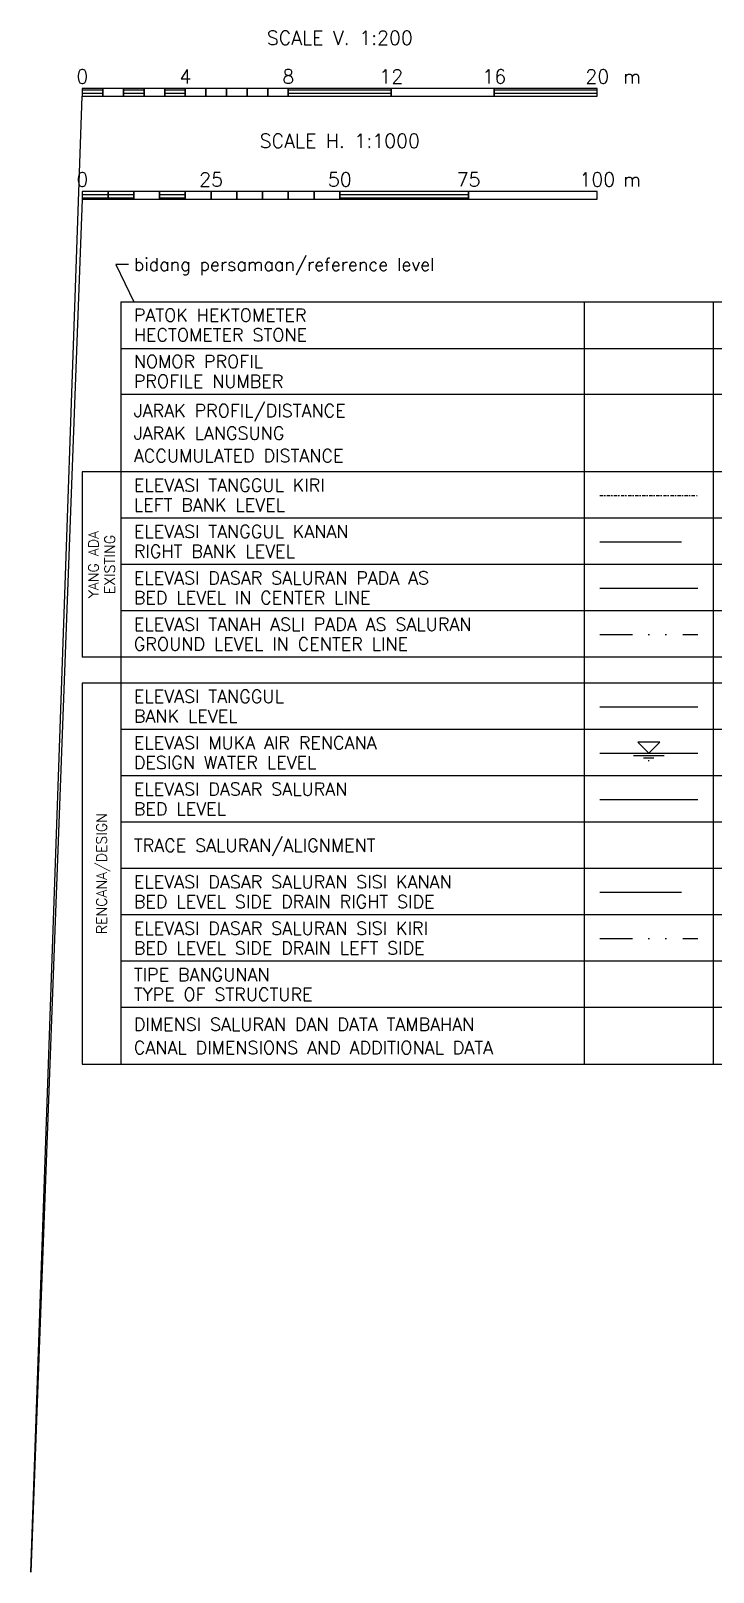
# Model space of a CAD drawing. Header units: metres. Extents: x -50 to 791, y -10 to 584.
# Drawn here: x 0 to 132.5, y 0 to 299.2 of the extents above; entities that cross this region are included whole.
import ezdxf
from ezdxf.enums import TextEntityAlignment as Align

# ---------------------------------------------------------------- set-up
doc = ezdxf.new("R2010")
doc.units = ezdxf.units.M
for name, pattern in [('CENTER2', [28.575, 19.05, -3.175, 3.175, -3.175]), ('DASHDOT2', [12.7, 6.35, -3.175, 0, -3.175]), ('DIVIDE2', [15.875, 6.35, -3.175, 0, -3.175, 0, -3.175]), ('PHANTOM2', [31.75, 15.875, -3.175, 3.175, -3.175, 3.175, -3.175])]:
    doc.linetypes.add(name, pattern=pattern)
doc.styles.get("Standard").update_dxf_attribs({"font": 'Simplex.shx'})
pattern_1 = [(0, (0, 18.4675), (0, 0.635), [])]

msp = doc.modelspace()

# ---------------------------------------------------------------- texts
at = {"color": 3, "linetype": 'Continuous'}
for s, p in [('SCALE V. 1:200', (60, 296.47)), ('SCALE H. 1:1000', (60, 276.47))]:
    msp.add_text(s, height=2.7, dxfattribs=at).set_placement(p, align=Align.CENTER)
at = {"color": 2, "linetype": 'Continuous'}
for s, p in [('0', (10, 288.97)), ('4', (30, 288.97)), ('8', (50, 288.97)), ('12', (70, 288.97)), ('16', (90, 288.97)), ('20', (110, 288.97)), ('0', (10, 268.97)), ('25', (35, 268.97)), ('50', (60, 268.97)), ('75', (85, 268.97)), ('100', (110, 268.97))]:
    msp.add_text(s, height=2.7, dxfattribs=at).set_placement(p, align=Align.CENTER)
for p in [(115, 288.97), (115, 268.97)]:
    msp.add_text('m', height=2.7, dxfattribs=at).set_placement(p)
at = {"color": 2}
msp.add_text('bidang persamaan/reference level', height=2.5, dxfattribs=at).set_placement((20, 252.57))
at = {"color": 3}
for s, p in [('PATOK HEKTOMETER', (20, 242.73)), ('HECTOMETER STONE', (20, 238.9)), ('NOMOR PROFIL', (20, 233.73)), ('PROFILE NUMBER', (20, 229.9)), ('JARAK PROFIL/DISTANCE', (20, 224.19)), ('JARAK LANGSUNG', (20, 219.82)), ('ACCUMULATED DISTANCE', (20, 215.44)), ('ELEVASI TANGGUL KIRI', (20, 209.73)), ('LEFT BANK LEVEL', (20, 205.9)), ('ELEVASI TANGGUL KANAN', (20, 200.73)), ('RIGHT BANK LEVEL', (20, 196.9)), ('ELEVASI DASAR SALURAN PADA AS', (20, 191.73)), ('BED LEVEL IN CENTER LINE', (20, 187.9)), ('ELEVASI TANAH ASLI PADA AS SALURAN', (20, 182.73)), ('GROUND LEVEL IN CENTER LINE', (20, 178.9)), ('ELEVASI TANGGUL', (20, 168.73)), ('BANK LEVEL', (20, 164.9)), ('ELEVASI MUKA AIR RENCANA', (20, 159.73)), ('DESIGN WATER LEVEL', (20, 155.9)), ('ELEVASI DASAR SALURAN', (20, 150.73)), ('BED LEVEL', (20, 146.9)), ('TRACE SALURAN/ALIGNMENT', (20, 139.82)), ('ELEVASI DASAR SALURAN SISI KANAN', (20, 132.73)), ('BED LEVEL SIDE DRAIN RIGHT SIDE', (20, 128.9)), ('ELEVASI DASAR SALURAN SISI KIRI', (20, 123.73)), ('BED LEVEL SIDE DRAIN LEFT SIDE', (20, 119.9)), ('TIPE BANGUNAN', (20, 114.73)), ('TYPE OF STRUCTURE', (20, 110.9)), ('DIMENSI SALURAN DAN DATA TAMBAHAN', (20, 105.07)), ('CANAL DIMENSIONS AND ADDITIONAL DATA', (20, 100.57))]:
    msp.add_text(s, height=2.5, dxfattribs=at).set_placement(p)
for s, p in [('YANG ADA', (13.17, 195.57)), ('EXISTING', (16.33, 195.57)), ('RENCANA/DESIGN', (14.75, 135.57))]:
    msp.add_text(s, height=2, rotation=90, dxfattribs=at).set_placement(p, align=Align.CENTER)

# ---------------------------------------------------------------- hatches: boundary and pattern name
at = {"linetype": 'Continuous'}
h = msp.add_hatch(dxfattribs=at)
h.set_pattern_fill('LINE', color=1, scale=0.2, style=0)
h.set_pattern_definition(pattern_1)
h.paths.add_polyline_path([(10, 286.47), (14, 286.47), (14, 287.97), (10, 287.97)])
h = msp.add_hatch(dxfattribs=at)
h.set_pattern_fill('LINE', color=1, scale=0.2, style=0)
h.set_pattern_definition(pattern_1)
h.paths.add_polyline_path([(18, 286.47), (22, 286.47), (22, 287.97), (18, 287.97)])
h = msp.add_hatch(dxfattribs=at)
h.set_pattern_fill('LINE', color=1, scale=0.2, style=0)
h.set_pattern_definition(pattern_1)
h.paths.add_polyline_path([(26, 286.47), (30, 286.47), (30, 287.97), (26, 287.97)])
h = msp.add_hatch(dxfattribs=at)
h.set_pattern_fill('LINE', color=1, scale=0.2, style=0)
h.set_pattern_definition(pattern_1)
h.paths.add_polyline_path([(50, 286.47), (70, 286.47), (70, 287.97), (50, 287.97)])
h = msp.add_hatch(dxfattribs=at)
h.set_pattern_fill('LINE', color=1, scale=0.2, style=0)
h.set_pattern_definition(pattern_1)
h.paths.add_polyline_path([(90, 286.47), (110, 286.47), (110, 287.97), (90, 287.97)])
h = msp.add_hatch(dxfattribs=at)
h.set_pattern_fill('LINE', color=1, scale=0.2, style=0)
h.set_pattern_definition(pattern_1)
h.paths.add_polyline_path([(10, 266.47), (15, 266.47), (15, 267.97), (10, 267.97)])
h = msp.add_hatch(dxfattribs=at)
h.set_pattern_fill('LINE', color=1, scale=0.2, style=0)
h.set_pattern_definition(pattern_1)
h.paths.add_polyline_path([(15, 266.47), (20, 266.47), (20, 267.97), (15, 267.97)])
h = msp.add_hatch(dxfattribs=at)
h.set_pattern_fill('LINE', color=1, scale=0.2, style=0)
h.set_pattern_definition(pattern_1)
h.paths.add_polyline_path([(25, 266.47), (30, 266.47), (30, 267.97), (25, 267.97)])
h = msp.add_hatch(dxfattribs=at)
h.set_pattern_fill('LINE', color=1, scale=0.2, style=0)
h.set_pattern_definition(pattern_1)
h.paths.add_polyline_path([(60, 266.47), (85, 266.47), (85, 267.97), (60, 267.97)])

# ---------------------------------------------------------------- linework, layer by layer
at = {"color": 2, "linetype": 'Continuous'}
for p, q in [((0, 0), (10, 286.47)), ((10, 266.47), (0, 0))]:
    msp.add_line(p, q, dxfattribs=at)
at = {"color": 2}
for p, q in [((16.5, 253.82), (20, 246.57)), ((19, 253.82), (16.5, 253.82)), ((763.59, 237.47), (17.5, 237.47)), ((763.59, 228.57), (17.5, 228.57)), ((763.59, 204.57), (17.5, 204.57)), ((763.59, 195.57), (17.5, 195.57)), ((763.59, 186.57), (17.5, 186.57)), ((763.59, 163.57), (17.5, 163.57)), ((763.59, 154.57), (17.5, 154.57)), ((763.59, 145.57), (17.5, 145.57)), ((763.59, 136.57), (17.5, 136.57)), ((763.59, 127.57), (17.5, 127.57)), ((763.59, 118.57), (17.5, 118.57)), ((763.59, 109.57), (17.5, 109.57))]:
    msp.add_line(p, q, dxfattribs=at)
at = {"color": 4}
for p, q in [((17.5, 246.57), (17.5, 98.57)), ((763.59, 246.47), (17.5, 246.47)), ((10, 98.57), (763.59, 98.57))]:
    msp.add_line(p, q, dxfattribs=at)
at = {"color": 3}
for p, q in [((107.5, 98.57), (107.5, 246.57)), ((132.5, 246.57), (132.5, 98.57)), ((763.59, 213.57), (10, 213.57)), ((10, 213.57), (10, 177.57)), ((763.59, 177.57), (10, 177.57)), ((763.59, 172.57), (10, 172.57)), ((10, 172.57), (10, 98.57))]:
    msp.add_line(p, q, dxfattribs=at)
at = {"color": 3, "linetype": 'DASHDOT2', "ltscale": 0.1}
msp.add_line((110.5, 208.97), (129.5, 208.97), dxfattribs=at)
at = {"color": 3, "linetype": 'PHANTOM2'}
for p, q in [((110.5, 199.97), (129.5, 199.97)), ((110.5, 131.97), (129.5, 131.97))]:
    msp.add_line(p, q, dxfattribs=at)
at = {"color": 3, "linetype": 'CENTER2'}
msp.add_line((110.5, 190.97), (129.5, 190.97), dxfattribs=at)
at = {"color": 3, "linetype": 'DIVIDE2'}
for p, q in [((110.5, 181.97), (129.5, 181.97)), ((110.5, 122.97), (129.5, 122.97))]:
    msp.add_line(p, q, dxfattribs=at)
at = {"color": 4, "linetype": 'Continuous'}
for p, q in [((110.5, 167.97), (129.5, 167.97)), ((110.5, 158.97), (129.5, 158.97)), ((122.12, 161.09), (117.88, 161.09)), ((117.88, 161.09), (120, 158.97)), ((120, 158.97), (122.12, 161.09)), ((123, 158.47), (117, 158.47)), ((121, 157.97), (119, 157.97)), ((120.1, 157.47), (119.9, 157.47))]:
    msp.add_line(p, q, dxfattribs=at)
at = {"color": 5, "linetype": 'Continuous'}
msp.add_line((110.5, 149.97), (129.5, 149.97), dxfattribs=at)
at = {"color": 2, "linetype": 'Continuous'}
for points in [[(10, 286.47), (14, 286.47), (14, 287.97), (10, 287.97)], [(14, 286.47), (18, 286.47), (18, 287.97), (14, 287.97)], [(18, 286.47), (22, 286.47), (22, 287.97), (18, 287.97)], [(22, 286.47), (26, 286.47), (26, 287.97), (22, 287.97)], [(26, 286.47), (30, 286.47), (30, 287.97), (26, 287.97)], [(30, 286.47), (34, 286.47), (34, 287.97), (30, 287.97)], [(34, 286.47), (38, 286.47), (38, 287.97), (34, 287.97)], [(38, 286.47), (42, 286.47), (42, 287.97), (38, 287.97)], [(42, 286.47), (46, 286.47), (46, 287.97), (42, 287.97)], [(46, 286.47), (50, 286.47), (50, 287.97), (46, 287.97)], [(50, 286.47), (70, 286.47), (70, 287.97), (50, 287.97)], [(70, 286.47), (90, 286.47), (90, 287.97), (70, 287.97)], [(90, 286.47), (110, 286.47), (110, 287.97), (90, 287.97)], [(10, 266.47), (15, 266.47), (15, 267.97), (10, 267.97)], [(15, 266.47), (20, 266.47), (20, 267.97), (15, 267.97)], [(20, 266.47), (25, 266.47), (25, 267.97), (20, 267.97)], [(25, 266.47), (30, 266.47), (30, 267.97), (25, 267.97)], [(30, 266.47), (35, 266.47), (35, 267.97), (30, 267.97)], [(35, 266.47), (40, 266.47), (40, 267.97), (35, 267.97)], [(40, 266.47), (45, 266.47), (45, 267.97), (40, 267.97)], [(45, 266.47), (50, 266.47), (50, 267.97), (45, 267.97)], [(50, 266.47), (55, 266.47), (55, 267.97), (50, 267.97)], [(55, 266.47), (60, 266.47), (60, 267.97), (55, 267.97)], [(60, 266.47), (85, 266.47), (85, 267.97), (60, 267.97)], [(85, 266.47), (110, 266.47), (110, 267.97), (85, 267.97)]]:
    msp.add_lwpolyline(points, close=True, dxfattribs=at)

msp.set_redraw_order([(e.dxf.handle, doc.entitydb.next_handle()) for e in msp.query("TEXT MTEXT ATTDEF DIMENSION ARC_DIMENSION")])  # texts and dimensions are drawn at this point

doc.saveas('drawing.dxf')
